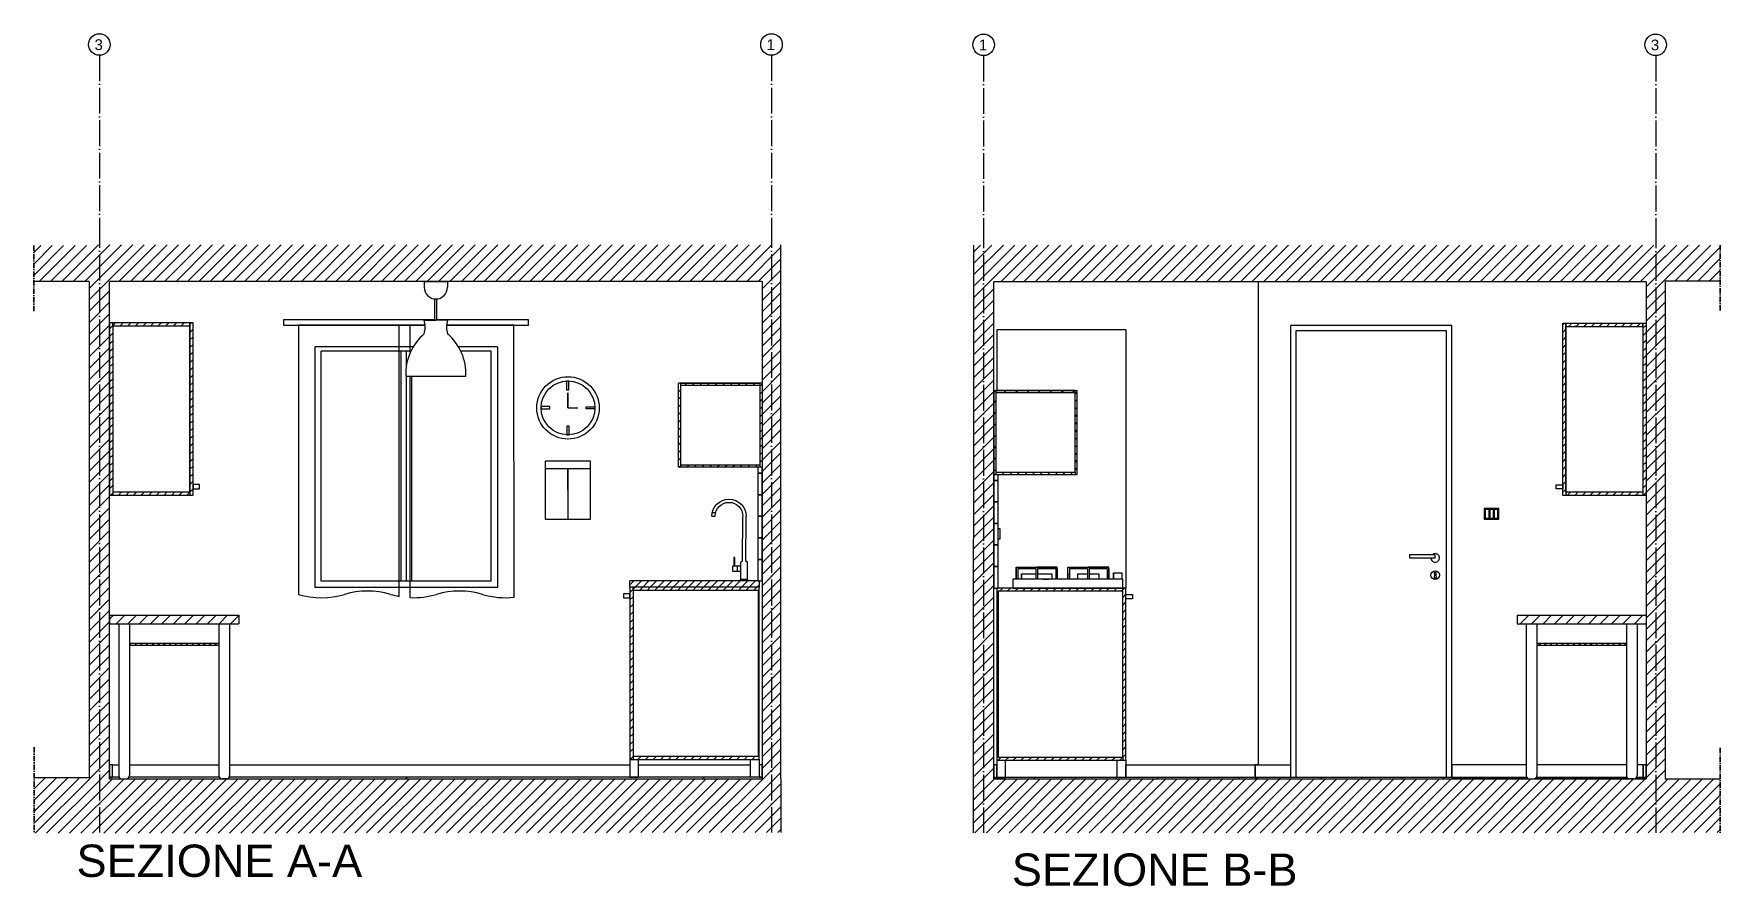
# Model space of a CAD drawing. Header units: inches. Extents: x 778 to 2370, y 492 to 2915.
# Drawn here: x 778 to 1561, y 492 to 889 of the extents above; entities that cross this region are included whole.
import ezdxf

# ---------------------------------------------------------------- set-up
doc = ezdxf.new("R2010")
doc.units = ezdxf.units.IN
doc.header["$MEASUREMENT"] = 0
doc.linetypes.add('ACAD_ISO04W100', pattern=[30, 24, -3, 0, -3])
doc.linetypes.add('CENTERX2', pattern=[4, 2.5, -0.5, 0.5, -0.5])
doc.layers.add('A-WALL-FULL', color=7, linetype='Continuous', lineweight=35)
for name, color, linetype in [('ACCESSORI', 2, 'Continuous'), ('ARREDI', 11, 'Continuous'), ('INFISSI', 4, 'Continuous'), ('PIASTRELLE', 71, 'Continuous'), ('PRESECORRENTE', 171, 'Continuous'), ('QUOTE', 3, 'Continuous'), ('STRUTTURA', 7, 'Continuous')]:
    doc.layers.add(name, color=color, linetype=linetype)
doc.styles.get("Standard").update_dxf_attribs({"font": 'Arial.ttf'})
pattern_1 = [(45, (-569.5104, -137.5276), (-2.6516504, 2.6516504), [])]
pattern_2 = [(45, (721.9785, -138.5076), (-1.767767, 1.767767), [])]
pattern_3 = [(45, (-569.5104, -137.5276), (-1.767767, 1.767767), [])]

msp = doc.modelspace()

# ---------------------------------------------------------------- texts
at = {"char_height": 15, "attachment_point": 1}
for s, width, insert in [('SEZIONE A-A', 148.2475, (797.49, 511.83)), ('SEZIONE B-B', 202.6817, (1232.1, 507.69))]:
    msp.add_mtext_dynamic_manual_height_columns(s, width=width, gutter_width=1, heights=[0], dxfattribs=dict(at, insert=insert))
at = {"layer": 'QUOTE', "char_height": 5, "attachment_point": 1}
for s, insert in [('3', (805.86, 885.96)), ('1', (1118.14, 885.97)), ('1', (1216.7, 885.82)), ('3', (1528.99, 885.83))]:
    msp.add_mtext_dynamic_manual_height_columns(s, width=6.7068, gutter_width=1, heights=[0], dxfattribs=dict(at, insert=insert))

# ---------------------------------------------------------------- blocks, each defined once
blk = doc.blocks.new('6-rob-elev')
at = {"color": 0, "linetype": 'ByBlock'}
for p, q in [((-0.64, -2.52), (-0.75, 18.33)), ((0.88, -2.52), (0.75, 18.33)), ((14.93, 20.07), (13.38, 20.07)), ((15.12, 18.33), (13.62, 18.33)), ((1.63, -11.03), (1.63, -2.99)), ((3.42, -4.71), (3.42, -7.36))]:
    blk.add_line(p, q, dxfattribs=at)
for p, q in [((-1.37, -2.99), (-0.64, -2.52)), ((-1.37, -11.03), (-1.37, -2.99)), ((0.88, -2.52), (1.63, -2.99)), ((-2.03, -11.73), (-1.37, -11.03)), ((-2.03, -11.73), (2.38, -11.73)), ((-1.37, -11.03), (1.63, -11.03)), ((2.38, -11.73), (1.63, -11.03))]:
    blk.add_line(p, q)
blk.add_lwpolyline([(1.63, -7.36), (5.46, -7.36), (5.46, -4.71), (1.63, -4.71)], dxfattribs=at)
blk.add_lwpolyline([(4.51, -0.89), (4.95, -0.89), (4.95, -4.71), (4.51, -4.71)], close=True)
for radius in [7.94, 6.44]:
    blk.add_arc((7.19, 18.33), radius, 0, 180, dxfattribs=at)

# ---------------------------------------------------------------- hatches: boundary and pattern name
h = msp.add_hatch()
h.set_pattern_fill('ANSI31', color=256, scale=30)
h.set_pattern_definition([(45, (721.9785, -138.5076), (-2.65165, 2.65165), [])])
h.paths.add_polyline_path([(812.86, 773.45), (803.36, 773.45), (803.36, 542.46), (812.86, 542.46)])
h.paths.add_polyline_path([(1124.77, 542.45), (1116.03, 542.45), (812.86, 542.45), (777.75, 542.78), (777.75, 517.08), (1124.77, 517.45)])
h.paths.add_polyline_path([(1124.77, 773.45), (1116.03, 773.45), (1116.03, 542.46), (1124.77, 542.46)])
h.paths.add_polyline_path([(1124.77, 790.45), (803.36, 790.45), (803.36, 773.45), (812.86, 773.45), (1124.77, 773.45)])
h = msp.add_hatch()
h.set_pattern_fill('ANSI31', color=256, scale=30)
h.set_pattern_definition(pattern_1)
h.paths.add_polyline_path([(1214.23, 790.38), (1214.18, 517.31), (1535.64, 517.31), (1535.64, 790.31)])
h.paths.add_polyline_path([(1405.9, 773.31), (1526.84, 773.31), (1526.84, 542.31), (1223.68, 542.32), (1223.68, 543.02), (1223.68, 543.02), (1223.68, 548.82), (1223.68, 631.02), (1223.68, 631.02), (1223.68, 641.02), (1223.68, 651.02), (1223.68, 661.02), (1223.68, 671.02), (1223.68, 681.02), (1223.68, 683.82), (1223.68, 722.82), (1223.68, 773.31)], flags=16)
h.paths.add_polyline_path([(1285.08, 751.02), (1285.08, 734.8), (1297.2, 742.09), (1297.97, 740.8), (1285.08, 733.05), (1285.08, 631.02), (1285.08, 551.02), (1285.08, 548.82), (1346.54, 548.82), (1361.54, 548.82), (1361.54, 743.02), (1436.54, 743.02), (1436.54, 548.82), (1525.44, 548.82), (1526.84, 548.82), (1526.84, 543.02), (1525.44, 543.02), (1508.68, 543.02), (1508.68, 542.32), (1489.68, 542.32), (1470.68, 542.32), (1451.68, 542.32), (1432.68, 542.32), (1413.68, 542.32), (1394.68, 542.32), (1375.68, 542.32), (1356.68, 542.32), (1337.68, 542.32), (1318.68, 542.32), (1299.68, 542.32), (1280.68, 542.32), (1261.68, 542.32), (1242.68, 542.32), (1223.68, 542.32), (1223.68, 543.02), (1225.08, 543.02), (1225.08, 551.02), (1225.08, 631.02), (1232.58, 631.02), (1232.58, 635.08), (1234.09, 635.08), (1234.09, 640.78), (1253.17, 640.78), (1253.17, 635.08), (1258.08, 635.08), (1258.08, 640.78), (1277.17, 640.78), (1277.17, 635.08), (1279.26, 635.08), (1279.26, 638.08), (1283.26, 638.08), (1283.26, 635.08), (1283.58, 635.08), (1283.58, 631.02), (1285.08, 631.02), (1285.08, 733.05), (1269.81, 723.87, -0.141414), (1269.77, 723.05), (1266.6, 720.61), (1265.44, 719.76), (1265.05, 719.36, -0.30575), (1264.71, 718.89), (1261.48, 713.24), (1261.48, 684.82), (1224.68, 684.82), (1224.68, 722.82), (1225.08, 722.82), (1225.08, 751.02)], flags=0)
h.paths.add_polyline_path([(1264.57, 720.68, -0.583322), (1264.73, 720.59, -1.714319), (1264.57, 720.68), (1263.69, 720.19)], flags=0)
h.paths.add_polyline_path([(1261.48, 722.82), (1261.48, 721.82), (1224.68, 721.82), (1224.68, 722.82)], flags=0)
h.paths.add_polyline_path([(1264.84, 719.43, -1), (1264.32, 719.43, -1)], flags=0)
h.paths.add_polyline_path([(1257.69, 708.07, -1), (1257.19, 708.07, -1)], flags=0)
h.paths.add_polyline_path([(1257.69, 703.47, -1), (1257.19, 703.47, -1)], flags=0)
h.paths.add_polyline_path([(1257.69, 698.87, -1), (1257.19, 698.87, -1)], flags=0)
h.paths.add_polyline_path([(1257.69, 694.27, -1), (1257.19, 694.27, -1)], flags=0)
h.paths.add_polyline_path([(1228.67, 717.27, -1), (1228.17, 717.27, -1)], flags=0)
h.paths.add_polyline_path([(1226.67, 717.27, -1), (1226.17, 717.27, -1)], flags=0)
h.paths.add_polyline_path([(1257.69, 689.67, -1), (1257.19, 689.67, -1)], flags=0)
h.paths.add_polyline_path([(1228.67, 712.67, -1), (1228.17, 712.67, -1)], flags=0)
h.paths.add_polyline_path([(1226.67, 712.67, -1), (1226.17, 712.67, -1)], flags=0)
h.paths.add_polyline_path([(1228.67, 708.07, -1), (1228.17, 708.07, -1)], flags=0)
h.paths.add_polyline_path([(1226.67, 708.07, -1), (1226.17, 708.07, -1)], flags=0)
h.paths.add_polyline_path([(1228.67, 703.47, -1), (1228.17, 703.47, -1)], flags=0)
h.paths.add_polyline_path([(1226.67, 703.47, -1), (1226.17, 703.47, -1)], flags=0)
h.paths.add_polyline_path([(1228.67, 698.87, -1), (1228.17, 698.87, -1)], flags=0)
h.paths.add_polyline_path([(1226.67, 698.87, -1), (1226.17, 698.87, -1)], flags=0)
h.paths.add_polyline_path([(1228.67, 694.27, -1), (1228.17, 694.27, -1)], flags=0)
h.paths.add_polyline_path([(1226.67, 694.27, -1), (1226.17, 694.27, -1)], flags=0)
h.paths.add_polyline_path([(1228.67, 689.67, -1), (1228.17, 689.67, -1)], flags=0)
h.paths.add_polyline_path([(1226.67, 688.97, -1), (1226.17, 688.97, -1)], flags=0)
h.paths.add_polyline_path([(1283.58, 629.52), (1283.58, 552.52), (1226.58, 552.52), (1226.58, 629.52)], flags=0)
h.paths.add_polyline_path([(1488.04, 754.04), (1526.84, 754.04), (1526.84, 674.04), (1488.04, 674.04)], flags=0)
h.paths.add_polyline_path([(1451.54, 668.02), (1458.42, 668.02), (1458.42, 663.02), (1451.54, 663.02)], flags=0)
h.paths.add_polyline_path([(1489.54, 752.54), (1525.34, 752.54), (1525.34, 675.54), (1489.54, 675.54)], flags=0)
h.paths.add_polyline_path([(1452.07, 667.55), (1453.84, 667.55), (1453.84, 663.53), (1452.07, 663.53)], flags=0)
h.paths.add_polyline_path([(1493.19, 745.89, -1), (1492.49, 745.89, -1)], flags=0)
h.paths.add_polyline_path([(1493.19, 740.89, -1), (1492.49, 740.89, -1)], flags=0)
h.paths.add_polyline_path([(1493.19, 735.89, -1), (1492.49, 735.89, -1)], flags=0)
h.paths.add_polyline_path([(1493.19, 730.89, -1), (1492.49, 730.89, -1)], flags=0)
h.paths.add_polyline_path([(1498.19, 749.89, -1), (1497.49, 749.89, -1)], flags=0)
h.paths.add_polyline_path([(1493.19, 725.89, -1), (1492.49, 725.89, -1)], flags=0)
h.paths.add_polyline_path([(1498.19, 745.89, -1), (1497.49, 745.89, -1)], flags=0)
h.paths.add_polyline_path([(1498.19, 740.89, -1), (1497.49, 740.89, -1)], flags=0)
h.paths.add_polyline_path([(1493.19, 720.89, -1), (1492.49, 720.89, -1)], flags=0)
h.paths.add_polyline_path([(1498.19, 735.89, -1), (1497.49, 735.89, -1)], flags=0)
h.paths.add_polyline_path([(1501.24, 749.89, -1), (1500.44, 749.89, -1)], flags=0)
h.paths.add_polyline_path([(1493.19, 715.89, -1), (1492.49, 715.89, -1)], flags=0)
h.paths.add_polyline_path([(1498.19, 730.89, -1), (1497.49, 730.89, -1)], flags=0)
h.paths.add_polyline_path([(1498.19, 725.89, -1), (1497.49, 725.89, -1)], flags=0)
h.paths.add_polyline_path([(1493.19, 710.89, -1), (1492.49, 710.89, -1)], flags=0)
h.paths.add_polyline_path([(1498.19, 720.89, -1), (1497.49, 720.89, -1)], flags=0)
h.paths.add_polyline_path([(1493.19, 705.89, -1), (1492.49, 705.89, -1)], flags=0)
h.paths.add_polyline_path([(1498.19, 715.89, -1), (1497.49, 715.89, -1)], flags=0)
h.paths.add_polyline_path([(1493.19, 700.89, -1), (1492.49, 700.89, -1)], flags=0)
h.paths.add_polyline_path([(1498.19, 710.89, -1), (1497.49, 710.89, -1)], flags=0)
h.paths.add_polyline_path([(1493.19, 695.89, -1), (1492.49, 695.89, -1)], flags=0)
h.paths.add_polyline_path([(1498.19, 705.89, -1), (1497.49, 705.89, -1)], flags=0)
h.paths.add_polyline_path([(1493.19, 690.89, -1), (1492.49, 690.89, -1)], flags=0)
h.paths.add_polyline_path([(1498.19, 700.89, -1), (1497.49, 700.89, -1)], flags=0)
h.paths.add_polyline_path([(1493.19, 685.89, -1), (1492.49, 685.89, -1)], flags=0)
h.paths.add_polyline_path([(1498.19, 695.89, -1), (1497.49, 695.89, -1)], flags=0)
h.paths.add_polyline_path([(1498.19, 690.89, -1), (1497.49, 690.89, -1)], flags=0)
h.paths.add_polyline_path([(1518.19, 749.89, -1), (1517.49, 749.89, -1)], flags=0)
h.paths.add_polyline_path([(1498.19, 685.89, -1), (1497.49, 685.89, -1)], flags=0)
h.paths.add_polyline_path([(1518.19, 745.89, -1), (1517.49, 745.89, -1)], flags=0)
h.paths.add_polyline_path([(1518.19, 740.89, -1), (1517.49, 740.89, -1)], flags=0)
h.paths.add_polyline_path([(1518.19, 735.89, -1), (1517.49, 735.89, -1)], flags=0)
h.paths.add_polyline_path([(1498.19, 680.89, -1), (1497.49, 680.89, -1)], flags=0)
h.paths.add_polyline_path([(1521.24, 749.89, -1), (1520.44, 749.89, -1)], flags=0)
h.paths.add_polyline_path([(1518.19, 730.89, -1), (1517.49, 730.89, -1)], flags=0)
h.paths.add_polyline_path([(1518.19, 725.89, -1), (1517.49, 725.89, -1)], flags=0)
h.paths.add_polyline_path([(1518.19, 720.89, -1), (1517.49, 720.89, -1)], flags=0)
h.paths.add_polyline_path([(1518.19, 715.89, -1), (1517.49, 715.89, -1)], flags=0)
h.paths.add_polyline_path([(1518.19, 710.89, -1), (1517.49, 710.89, -1)], flags=0)
h.paths.add_polyline_path([(1518.19, 705.89, -1), (1517.49, 705.89, -1)], flags=0)
h.paths.add_polyline_path([(1518.19, 700.89, -1), (1517.49, 700.89, -1)], flags=0)
h.paths.add_polyline_path([(1518.19, 695.89, -1), (1517.49, 695.89, -1)], flags=0)
h.paths.add_polyline_path([(1518.19, 690.89, -1), (1517.49, 690.89, -1)], flags=0)
h.paths.add_polyline_path([(1518.19, 685.89, -1), (1517.49, 685.89, -1)], flags=0)
h.paths.add_polyline_path([(1518.19, 680.89, -1), (1517.49, 680.89, -1)], flags=0)
at = {"layer": 'ARREDI'}
h = msp.add_hatch(dxfattribs=at)
h.set_pattern_fill('ANSI31', color=0, scale=30)
h.set_pattern_definition([(45, (-1327.399, 124.354), (-2.6516504, 2.6516504), [])])
h.paths.add_polyline_path([(777.91, 773.57), (803.36, 773.57), (803.36, 790.15), (777.75, 790.15), (777.75, 779.34), (777.91, 779.34)])
h = msp.add_hatch(dxfattribs=at)
h.set_pattern_fill('ANSI31', color=0, scale=30)
h.set_pattern_definition([(45, (-569.6648, 116.853), (-2.6516504, 2.6516504), [])])
h.paths.add_polyline_path([(1561.1, 790.35), (1535.49, 790.35), (1535.49, 771.84), (1535.64, 771.84), (1535.64, 773.77), (1561.1, 773.77)])
h = msp.add_hatch(dxfattribs=at)
h.set_pattern_fill('ANSI31', color=256, scale=20)
h.set_pattern_definition(pattern_2)
h.paths.add_polyline_path([(851.66, 754.18), (850.16, 754.18), (850.16, 674.18), (851.66, 674.18)])
h.paths.add_polyline_path([(850.16, 754.18), (812.86, 754.18), (812.86, 674.18), (850.16, 674.18), (850.16, 675.68), (814.36, 675.68), (814.36, 752.68), (850.16, 752.68)])
h = msp.add_hatch(dxfattribs=at)
h.set_pattern_fill('ANSI31', color=256, scale=20)
h.set_pattern_definition(pattern_3)
h.paths.add_polyline_path([(1489.54, 754.04), (1488.04, 754.04), (1488.04, 674.04), (1489.54, 674.04)])
h.paths.add_polyline_path([(1525.34, 754.04), (1489.54, 754.04), (1489.54, 752.54), (1525.34, 752.54)], flags=17)
h.paths.add_polyline_path([(1526.84, 754.04), (1525.34, 754.04), (1525.34, 675.54), (1489.54, 675.54), (1489.54, 674.04), (1526.84, 674.04)])
h = msp.add_hatch(dxfattribs=at)
h.set_pattern_fill('ANSI31', color=256, scale=20)
h.set_pattern_definition(pattern_2)
h.paths.add_polyline_path([(1115.03, 726.14), (1078.23, 726.14), (1078.23, 725.14), (1115.03, 725.14)])
h.paths.add_polyline_path([(1078.23, 726.14), (1077.23, 726.14), (1077.23, 687.14), (1078.23, 687.14), (1078.23, 688.14)])
h.paths.add_polyline_path([(1116.03, 726.14), (1115.03, 726.14), (1115.03, 725.14), (1115.03, 688.14), (1115.03, 687.14), (1116.03, 687.14)])
h.paths.add_polyline_path([(1115.03, 688.14), (1078.23, 688.14), (1078.23, 687.14), (1115.03, 687.14)])
h = msp.add_hatch(dxfattribs=at)
h.set_pattern_fill('ANSI31', color=256, scale=30)
h.set_pattern_definition(pattern_1)
h.paths.add_polyline_path([(1261.48, 722.82), (1224.68, 722.82), (1224.68, 721.82), (1261.48, 721.82)])
h.paths.add_polyline_path([(1224.68, 722.12), (1223.68, 722.12), (1223.68, 683.82), (1224.68, 683.82), (1224.68, 684.82)])
h = msp.add_hatch(dxfattribs=at)
h.set_pattern_fill('ANSI31', color=256, scale=20)
h.set_pattern_definition(pattern_3)
h.paths.add_polyline_path([(1262.48, 722.82), (1261.48, 722.82), (1261.48, 721.82), (1261.48, 684.82), (1261.48, 683.82), (1262.48, 683.82)])
h = msp.add_hatch(dxfattribs=at)
h.set_pattern_fill('ANSI31', color=256, scale=20)
h.set_pattern_definition(pattern_3)
h.paths.add_polyline_path([(1261.48, 684.82), (1224.68, 684.82), (1224.68, 683.82), (1261.48, 683.82)])
h = msp.add_hatch(dxfattribs=at)
h.set_pattern_fill('ANSI31', color=256, scale=20)
h.set_pattern_definition(pattern_2)
h.paths.add_polyline_path([(1114.63, 634.34), (1114.03, 634.34), (1054.63, 634.34), (1054.63, 631.4), (1114.63, 631.4)])
h = msp.add_hatch(dxfattribs=at)
h.set_pattern_fill('ANSI31', color=256, scale=20)
h.set_pattern_definition(pattern_2)
h.paths.add_polyline_path([(1114.63, 631.4), (1056.13, 631.4), (1056.13, 629.9), (1114.32, 629.9), (1114.32, 552.9), (1056.13, 552.9), (1056.13, 629.9), (1056.13, 631.4), (1054.63, 631.4), (1054.63, 551.4), (1114.63, 551.4)])
h = msp.add_hatch(dxfattribs=at)
h.set_pattern_fill('ANSI31', color=256, scale=20)
h.set_pattern_definition(pattern_3)
h.paths.add_polyline_path([(1283.58, 631.02), (1232.58, 631.02), (1225.68, 631.02), (1225.68, 631.02), (1225.08, 631.02), (1225.08, 577.52), (1225.72, 577.52), (1225.72, 629.52), (1283.58, 629.52)], flags=17)
h.paths.add_polyline_path([(1285.08, 631.02), (1283.58, 631.02), (1283.58, 629.52), (1283.58, 552.52), (1225.72, 552.52), (1225.72, 577.52), (1225.08, 577.52), (1225.08, 551.02), (1285.08, 551.02)])
h = msp.add_hatch(dxfattribs=at)
h.set_pattern_fill('ANSI31', color=256, scale=30)
h.paths.add_polyline_path([(1526.84, 618.46), (1466.84, 618.46), (1466.84, 614.46), (1526.84, 614.46)])
h.paths.add_polyline_path([(872.86, 618.46), (812.86, 618.46), (812.86, 614.46), (872.86, 614.46)])
h = msp.add_hatch(dxfattribs=at)
h.set_pattern_fill('ANSI31', color=256, scale=15)
h.paths.add_polyline_path([(863.64, 605.46), (822.08, 605.46), (822.08, 604.46), (863.64, 604.46)])
h = msp.add_hatch(dxfattribs=at)
h.set_pattern_fill('ANSI31', color=256, scale=15)
h.paths.add_polyline_path([(1517.63, 605.46), (1476.06, 605.46), (1476.06, 604.46), (1517.63, 604.46)])
h = msp.add_hatch(dxfattribs=at)
h.set_pattern_fill('ANSI31', color=0, scale=30)
h.set_pattern_definition(pattern_1)
h.paths.add_polyline_path([(1561.25, 542.46), (1535.64, 542.46), (1535.64, 517.46), (1561.25, 517.46)])

# ---------------------------------------------------------------- linework, layer by layer
for p, q in [((1214.23, 790.38), (1214.18, 517.31)), ((803.36, 773.45), (803.36, 542.78)), ((812.86, 542.45), (812.86, 773.45)), ((1116.03, 773.45), (1116.03, 542.46)), ((1223.68, 542.32), (1223.68, 773.31)), ((1346.54, 773.31), (1346.54, 548.82)), ((1526.84, 773.31), (1526.84, 542.32)), ((1535.64, 773.77), (1535.64, 542.46)), ((1124.77, 542.45), (1124.77, 517.45))]:
    msp.add_line(p, q)
at = {"layer": 'A-WALL-FULL', "linetype": 'CENTERX2'}
for p, q in [((777.61, 790.15), (777.61, 759.2)), ((1561.25, 790.39), (1561.25, 759.43)), ((777.75, 557.08), (777.75, 517.08)), ((1561.25, 556.76), (1561.25, 516.76))]:
    msp.add_line(p, q, dxfattribs=at)
at = {"layer": 'ACCESSORI'}
for p, q in [((947.39, 627.14), (947.39, 753.08)), ((952.58, 740.5), (952.58, 753.08)), ((952.58, 626.57), (952.58, 729.47)), ((1025.85, 714.72), (1025.85, 721.72)), ((1025.85, 721.72), (1025.85, 714.72)), ((1025.85, 714.72), (1030.35, 714.72)), ((1015.31, 686.57), (1036.31, 686.57)), ((1025.81, 676.54), (1025.81, 686.57)), ((1025.81, 686.57), (1025.81, 663.04))]:
    msp.add_line(p, q, dxfattribs=at)
for points in [[(959.06, 773.45), (969.83, 773.45)], [(959.06, 773.45), (959.06, 770.73)], [(969.83, 773.45), (969.83, 770.73)], [(963.94, 755.47), (963.94, 765.36)], [(964.94, 755.47), (964.94, 765.36)], [(963.94, 755.6), (893.65, 755.6), (893.65, 753.08), (959.44, 753.08)], [(959.44, 753.08), (900.65, 753.08), (900.65, 628.08)], [(959.06, 755.47), (964.44, 755.47)], [(969.83, 755.47), (964.44, 755.47)], [(969.45, 753.08), (1007.52, 753.08), (1007.52, 755.6), (964.94, 755.6)], [(1000.79, 626.75), (1000.65, 753.08), (969.45, 753.08)], [(950.44, 729.47), (978.44, 729.47)]]:
    msp.add_lwpolyline(points, dxfattribs=at)
for points in [[(1025.21, 723.08), (1026.21, 723.08), (1026.21, 727.08), (1025.21, 727.08)], [(1013.35, 715.29), (1013.35, 714.29), (1017.35, 714.29), (1017.35, 715.29)], [(1038.35, 715.22), (1038.35, 714.22), (1034.35, 714.22), (1034.35, 715.22)], [(1025.35, 702.22), (1026.35, 702.22), (1026.35, 706.22), (1025.35, 706.22)], [(1015.31, 663.04), (1036.31, 663.04), (1036.31, 690.04), (1015.31, 690.04)]]:
    msp.add_lwpolyline(points, close=True, dxfattribs=at)
for radius in [14.5, 12.5]:
    msp.add_circle((1025.85, 714.72), radius, dxfattribs=at)
for centre, radius, start, end in [((964.44, 770.73), 5.39, 180, 0), ((946.9, 752.31), 12.56, 345.44528, 14.55472), ((981.99, 752.31), 12.56, 165.44528, 194.55472), ((975.06, 730.43), 24.63, 130.50678, 182.23924), ((953.83, 730.43), 24.63, 357.76076, 49.49322), ((911.34, 664.49), 37.95, 253.6423, 286.3577), ((932.72, 591.66), 37.95, 73.6423, 106.3577), ((954.09, 664.49), 37.95, 253.6423, 259.83287), ((954.09, 664.49), 37.95, 267.71604, 286.3577), ((975.47, 591.66), 37.95, 73.6423, 106.3577), ((996.84, 664.49), 37.95, 253.6423, 275.97543)]:
    msp.add_arc(centre, radius, start, end, dxfattribs=at)
at = {"layer": 'ARREDI'}
for p, q in [((814.36, 752.68), (814.36, 754.18)), ((850.16, 752.68), (850.16, 754.18)), ((850.16, 754.18), (850.16, 674.18)), ((1489.54, 752.54), (1489.54, 754.04)), ((1489.54, 754.04), (1489.54, 674.04)), ((1494.34, 752.54), (1493.34, 752.54)), ((1525.34, 752.54), (1525.34, 754.04)), ((1525.34, 754.04), (1525.34, 675.54)), ((1285.08, 751.02), (1225.08, 751.02)), ((1225.08, 751.02), (1225.08, 722.82)), ((1285.08, 751.02), (1285.08, 631.02)), ((1116.03, 726.14), (1077.23, 726.14)), ((1223.68, 722.82), (1262.48, 722.82)), ((1224.68, 722.12), (1223.68, 722.12)), ((1078.23, 688.14), (1078.23, 687.14)), ((1115.03, 688.14), (1115.03, 687.14)), ((1224.68, 684.82), (1224.68, 683.82)), ((1261.48, 684.82), (1261.48, 683.82)), ((814.36, 675.68), (814.36, 674.18)), ((854.66, 677.18), (854.66, 679.18)), ((1485.04, 677.04), (1485.04, 679.04)), ((1525.34, 675.54), (1525.34, 674.04)), ((1234.09, 635.08), (1234.09, 640.78)), ((1234.09, 640.78), (1253.17, 640.78)), ((1234.09, 640.78), (1234.09, 640.05)), ((1234.09, 640.05), (1234.09, 635.08)), ((1234.81, 640.05), (1243.27, 640.05)), ((1234.81, 640.05), (1234.81, 635.08)), ((1236.63, 637.58), (1236.63, 635.08)), ((1236.63, 635.08), (1236.63, 637.58)), ((1236.63, 637.58), (1243.27, 637.58)), ((1243.27, 640.78), (1243.99, 640.78)), ((1243.27, 640.05), (1243.27, 635.08)), ((1253.17, 640.78), (1243.63, 640.78)), ((1243.99, 640.05), (1252.45, 640.05)), ((1243.99, 640.05), (1243.99, 635.08)), ((1243.99, 637.58), (1250.63, 637.58)), ((1246.57, 635.08), (1249.12, 635.08)), ((1250.63, 637.58), (1250.63, 635.08)), ((1252.45, 640.05), (1252.45, 635.08)), ((1253.17, 635.08), (1253.17, 640.78)), ((1253.17, 640.05), (1253.17, 635.08)), ((1258.08, 635.08), (1258.08, 640.78)), ((1258.08, 640.78), (1277.17, 640.78)), ((1258.08, 638.08), (1258.08, 635.08)), ((1258.81, 640.05), (1267.26, 640.05)), ((1258.81, 640.05), (1258.81, 635.08)), ((1262.56, 637.58), (1262.56, 635.08)), ((1262.56, 637.58), (1267.26, 637.58)), ((1267.26, 640.78), (1267.99, 640.78)), ((1267.26, 640.05), (1267.26, 635.08)), ((1277.17, 640.78), (1267.62, 640.78)), ((1277.17, 640.78), (1267.62, 640.78)), ((1267.99, 640.05), (1276.44, 640.05)), ((1267.99, 640.05), (1267.99, 635.08)), ((1267.99, 637.58), (1269.56, 637.58)), ((1269.56, 637.58), (1272.56, 637.58)), ((1272.56, 637.58), (1272.56, 635.08)), ((1276.44, 640.05), (1276.44, 635.08)), ((1277.17, 635.08), (1277.17, 640.78)), ((1277.17, 640.05), (1277.17, 635.08)), ((1279.26, 638.08), (1279.26, 635.08)), ((1279.26, 635.08), (1279.26, 638.08)), ((1279.26, 638.08), (1283.26, 638.08)), ((1283.26, 638.08), (1283.26, 635.08)), ((1051.63, 628.4), (1051.63, 626.4)), ((1114.63, 634.34), (1054.63, 634.34)), ((1054.63, 631.4), (1054.63, 634.34)), ((1056.13, 629.9), (1056.13, 631.4)), ((1114.63, 634.34), (1114.63, 631.4)), ((1283.58, 629.52), (1283.58, 631.02)), ((1288.08, 628.02), (1288.08, 626.02)), ((812.86, 618.46), (872.86, 618.46)), ((812.86, 618.46), (812.86, 614.46)), ((812.86, 614.46), (872.86, 614.46)), ((817.08, 614.46), (817.08, 543.95)), ((822.08, 614.46), (822.08, 543.95)), ((863.64, 614.46), (863.64, 543.95)), ((868.64, 614.46), (868.64, 543.95)), ((872.86, 618.46), (872.86, 614.46)), ((1466.84, 618.46), (1526.84, 618.46)), ((1466.84, 618.46), (1466.84, 614.46)), ((1466.84, 614.46), (1526.84, 614.46)), ((1471.06, 614.46), (1471.06, 543.95)), ((1476.06, 614.46), (1476.06, 543.95)), ((1517.63, 614.46), (1517.63, 543.95)), ((1522.63, 614.46), (1522.63, 543.95)), ((1526.84, 618.46), (1526.84, 614.46)), ((822.08, 605.46), (863.64, 605.46)), ((822.08, 604.46), (863.64, 604.46)), ((1476.06, 605.46), (1517.63, 605.46)), ((1476.06, 604.46), (1517.63, 604.46)), ((1225.72, 577.52), (1225.08, 577.52)), ((1054.63, 551.4), (1054.63, 543.16)), ((1056.13, 552.9), (1056.13, 551.4)), ((1058.63, 543.16), (1058.63, 551.4)), ((1058.63, 551.4), (1110.63, 551.4)), ((1110.63, 543.16), (1110.63, 551.4)), ((1114.63, 551.4), (1114.63, 543.4)), ((1225.08, 551.02), (1225.08, 543.02)), ((1229.08, 543.02), (1229.08, 551.02)), ((1229.08, 551.02), (1281.08, 551.02)), ((1281.08, 543.02), (1281.08, 551.02)), ((1283.58, 552.52), (1283.58, 551.02)), ((1285.08, 551.02), (1285.08, 543.02)), ((818.57, 542.46), (820.59, 542.46)), ((867.15, 542.46), (865.14, 542.46)), ((1054.63, 543.16), (1058.63, 543.16)), ((1114.63, 543.16), (1110.63, 543.16)), ((1225.08, 543.02), (1229.08, 543.02)), ((1472.55, 542.46), (1474.57, 542.46)), ((1521.13, 542.46), (1519.12, 542.46))]:
    msp.add_line(p, q, dxfattribs=at)
for points in [[(812.86, 674.18), (851.66, 674.18), (851.66, 754.18), (812.86, 754.18)], [(814.36, 675.68), (850.16, 675.68), (850.16, 752.68), (814.36, 752.68)], [(1526.84, 674.04), (1488.04, 674.04), (1488.04, 754.04), (1526.84, 754.04)], [(1525.34, 675.54), (1489.54, 675.54), (1489.54, 752.54), (1525.34, 752.54)], [(1115.03, 725.14), (1078.23, 725.14), (1078.23, 726.14), (1115.03, 726.14)], [(1224.68, 721.82), (1261.48, 721.82), (1261.48, 722.82), (1224.68, 722.82)], [(854.66, 679.18), (851.66, 679.18), (851.66, 677.18), (854.66, 677.18)], [(1485.04, 679.04), (1488.04, 679.04), (1488.04, 677.04), (1485.04, 677.04)], [(1283.58, 631.02), (1283.58, 635.08), (1232.58, 635.08), (1232.58, 631.02)], [(1051.63, 626.4), (1054.63, 626.4), (1054.63, 628.4), (1051.63, 628.4)], [(1054.63, 631.4), (1054.63, 551.4), (1114.63, 551.4), (1114.63, 631.4)], [(1056.13, 629.9), (1056.13, 552.9), (1114.32, 552.9), (1114.32, 629.9)], [(1225.08, 631.02), (1225.08, 551.02), (1285.08, 551.02), (1285.08, 631.02)], [(1225.72, 629.52), (1225.72, 552.52), (1283.58, 552.52), (1283.58, 629.52)], [(1288.08, 626.02), (1285.08, 626.02), (1285.08, 628.02), (1288.08, 628.02)]]:
    msp.add_lwpolyline(points, close=True, dxfattribs=at)
for points in [[(1116.03, 726.14), (1116.03, 687.14), (1077.23, 687.14), (1077.23, 726.14)], [(1115.03, 726.14), (1115.03, 688.14), (1078.23, 688.14), (1078.23, 726.14)], [(1223.68, 722.82), (1223.68, 683.82), (1262.48, 683.82), (1262.48, 722.82)], [(1224.68, 722.82), (1224.68, 684.82), (1261.48, 684.82), (1261.48, 722.82)], [(851.66, 677.18), (851.66, 679.18)]]:
    msp.add_lwpolyline(points, dxfattribs=at)
for centre, start, end in [((818.57, 543.95), 180, 270), ((820.59, 543.95), 270, 0), ((865.14, 543.95), 180, 270), ((867.15, 543.95), 270, 0), ((1472.55, 543.95), 180, 270), ((1474.57, 543.95), 270, 0), ((1519.12, 543.95), 180, 270), ((1521.13, 543.95), 270, 0)]:
    msp.add_arc(centre, 1.49, start, end, dxfattribs=at)
at = {"layer": 'INFISSI'}
for p, q in [((1436.54, 753.02), (1361.54, 753.02)), ((1361.54, 753.02), (1361.54, 543.02)), ((1436.54, 543.02), (1436.54, 753.02)), ((1434.04, 750.52), (1364.04, 750.52)), ((1364.04, 750.52), (1364.04, 543.02)), ((1434.04, 543.02), (1434.04, 750.52)), ((953.92, 743.08), (908.15, 743.08)), ((908.15, 743.08), (908.15, 631.21)), ((952.84, 741.07), (911.15, 741.07)), ((911.15, 634.22), (911.15, 741.07)), ((948.15, 741.07), (948.15, 634.22)), ((950.65, 741.07), (950.65, 733.76)), ((993.15, 743.07), (974.97, 743.07)), ((990.15, 741.07), (976.05, 741.07)), ((990.15, 634.21), (990.15, 741.07)), ((993.15, 743.07), (993.15, 631.21)), ((950.65, 729.47), (950.65, 634.22)), ((953.15, 729.47), (953.15, 634.22)), ((1428.5, 637.51), (1428.31, 635.57)), ((1428.31, 635.57), (1428.79, 635.57)), ((1429.27, 635.57), (1428.79, 635.57)), ((1429.08, 637.51), (1429.27, 635.57)), ((993.15, 631.21), (908.15, 631.21)), ((990.15, 634.21), (911.15, 634.22))]:
    msp.add_line(p, q, dxfattribs=at)
msp.add_lwpolyline([(1416.81, 646.52), (1416.81, 645.02), (1428.81, 645.02), (1428.81, 646.52)], close=True, dxfattribs=at)
msp.add_circle((1428.81, 637.05), 2, dxfattribs=at)
for centre, radius, start, end in [((1428.81, 645.02), 2, 180, 131.40962), ((1428.79, 637.91), 0.5, 306.03965, 233.96035)]:
    msp.add_arc(centre, radius, start, end, dxfattribs=at)
at = {"layer": 'PIASTRELLE'}
for points in [[(1114.03, 687.14), (1114.03, 684.34), (1116.03, 684.34), (1116.03, 687.14)], [(1223.68, 683.82), (1223.68, 681.02), (1225.68, 681.02), (1225.68, 683.82)], [(817.31, 543.16), (814.26, 543.16), (814.26, 548.96), (817.08, 548.96)], [(822.08, 548.96), (863.64, 548.96)], [(1114.63, 548.96), (1114.63, 543.16), (868.42, 543.16)], [(868.64, 548.96), (1054.63, 548.96)], [(1058.63, 548.96), (1110.63, 548.96)], [(1346.54, 543.02), (1285.08, 543.02), (1285.08, 548.82), (1346.54, 548.82)], [(1346.54, 548.82), (1345.14, 548.82), (1345.14, 543.02), (1346.54, 543.02)], [(1471.06, 548.82), (1436.54, 548.82), (1436.54, 543.02), (1471.39, 543.02)], [(1517.63, 548.82), (1476.06, 548.82)], [(1522.3, 543.02), (1525.44, 543.02), (1525.44, 548.82), (1522.63, 548.82)], [(817.31, 543.16), (812.86, 543.16), (812.86, 542.46), (950.86, 542.46), (950.86, 543.16), (868.42, 543.16)], [(863.87, 543.16), (821.85, 543.16)], [(863.87, 543.16), (821.85, 543.16)], [(1116.03, 543.16), (1088.86, 543.16), (1088.86, 542.46), (1116.03, 542.46)], [(1471.39, 543.02), (1470.68, 543.02), (1470.68, 542.32), (1489.68, 542.32), (1489.68, 543.02), (1475.73, 543.02)], [(1475.73, 543.02), (1517.95, 543.02)], [(1517.95, 543.02), (1508.68, 543.02), (1508.68, 542.32), (1526.84, 542.32)], [(1526.84, 543.02), (1522.3, 543.02)]]:
    msp.add_lwpolyline(points, dxfattribs=at)
for points in [[(1114.03, 674.34), (1116.03, 674.34), (1116.03, 684.34), (1114.03, 684.34)], [(1114.03, 664.34), (1116.03, 664.34), (1116.03, 674.34), (1114.03, 674.34)], [(1223.68, 671.02), (1225.68, 671.02), (1225.68, 681.02), (1223.68, 681.02)], [(1223.68, 661.02), (1225.68, 661.02), (1225.68, 671.02), (1223.68, 671.02)], [(1114.03, 654.34), (1116.03, 654.34), (1116.03, 664.34), (1114.03, 664.34)], [(1223.68, 651.02), (1225.68, 651.02), (1225.68, 661.02), (1223.68, 661.02)], [(1114.03, 644.34), (1116.03, 644.34), (1116.03, 654.34), (1114.03, 654.34)], [(1223.68, 641.02), (1225.68, 641.02), (1225.68, 651.02), (1223.68, 651.02)], [(1114.03, 634.34), (1116.03, 634.34), (1116.03, 644.34), (1114.03, 644.34)], [(1223.68, 631.02), (1225.68, 631.02), (1225.68, 641.02), (1223.68, 641.02)], [(814.26, 543.16), (814.26, 548.96), (812.86, 548.96), (812.86, 543.16)], [(1116.03, 543.16), (1116.03, 548.96), (1114.63, 548.96), (1114.63, 543.16)], [(1223.68, 548.82), (1223.68, 543.02), (1225.08, 543.02), (1225.08, 548.82)], [(1345.14, 548.82), (1361.54, 548.82), (1361.54, 543.02), (1345.14, 543.02)], [(1525.44, 548.82), (1525.44, 543.02), (1526.84, 543.02), (1526.84, 548.82)], [(950.86, 542.46), (1088.86, 542.46), (1088.86, 543.16), (950.86, 543.16)], [(1223.68, 542.32), (1242.68, 542.32), (1242.68, 543.02), (1223.68, 543.02)], [(1242.68, 542.32), (1261.68, 542.32), (1261.68, 543.02), (1242.68, 543.02)], [(1261.68, 542.32), (1280.68, 542.32), (1280.68, 543.02), (1261.68, 543.02)], [(1280.68, 542.32), (1299.68, 542.32), (1299.68, 543.02), (1280.68, 543.02)], [(1299.68, 542.32), (1318.68, 542.32), (1318.68, 543.02), (1299.68, 543.02)], [(1318.68, 542.32), (1337.68, 542.32), (1337.68, 543.02), (1318.68, 543.02)], [(1337.68, 542.32), (1356.68, 542.32), (1356.68, 543.02), (1337.68, 543.02)], [(1356.68, 542.32), (1375.68, 542.32), (1375.68, 543.02), (1356.68, 543.02)], [(1375.68, 542.32), (1394.68, 542.32), (1394.68, 543.02), (1375.68, 543.02)], [(1394.68, 542.32), (1413.68, 542.32), (1413.68, 543.02), (1394.68, 543.02)], [(1413.68, 542.32), (1432.68, 542.32), (1432.68, 543.02), (1413.68, 543.02)], [(1432.68, 542.32), (1451.68, 542.32), (1451.68, 543.02), (1432.68, 543.02)], [(1451.68, 542.32), (1470.68, 542.32), (1470.68, 543.02), (1451.68, 543.02)], [(1489.68, 542.32), (1508.68, 542.32), (1508.68, 543.02), (1489.68, 543.02)]]:
    msp.add_lwpolyline(points, close=True, dxfattribs=at)
at = {"layer": 'PRESECORRENTE'}
for p, q in [((1225.68, 653.75), (1225.68, 658.75)), ((1225.68, 658.75), (1226.48, 658.75)), ((1226.48, 658.75), (1226.48, 653.75)), ((1226.48, 653.75), (1225.68, 653.75))]:
    msp.add_line(p, q, dxfattribs=at)
for points in [[(1451.54, 668.02), (1451.54, 663.02), (1458.42, 663.02), (1458.42, 668.02)], [(1452.07, 667.55), (1452.07, 663.53), (1453.84, 663.53), (1453.84, 667.55)], [(1454.11, 667.55), (1454.11, 663.53), (1455.88, 663.53), (1455.88, 667.55)], [(1456.15, 667.55), (1456.15, 663.53), (1457.93, 663.53), (1457.93, 667.55)]]:
    msp.add_lwpolyline(points, close=True, dxfattribs=at)
at = {"layer": 'QUOTE', "linetype": 'ACAD_ISO04W100', "ltscale": 0.5}
for p, q in [((808.11, 878.54), (808.11, 801.04)), ((1120.4, 878.54), (1120.4, 801.04)), ((1218.96, 878.4), (1218.96, 800.9)), ((1531.24, 878.4), (1531.24, 800.9)), ((808.11, 801.04), (808.11, 517.45)), ((1120.4, 801.04), (1120.4, 517.45)), ((1218.96, 800.9), (1218.96, 517.31)), ((1531.24, 800.9), (1531.24, 517.31))]:
    msp.add_line(p, q, dxfattribs=at)
at = {"layer": 'QUOTE'}
for centre in [(808.11, 883.54), (1120.4, 883.54), (1218.96, 883.4), (1531.24, 883.4)]:
    msp.add_circle(centre, 5, dxfattribs=at)
at = {"layer": 'STRUTTURA'}
for p, q in [((1405.9, 773.31), (1223.68, 773.31)), ((803.36, 542.78), (777.75, 542.78)), ((1535.64, 542.46), (1561.25, 542.46))]:
    msp.add_line(p, q, dxfattribs=at)
for points in [[(1124.77, 542.46), (1124.77, 790.45)], [(803.36, 773.45), (777.61, 773.45)], [(1116.03, 773.45), (812.86, 773.45)], [(1526.84, 773.31), (1405.9, 773.31)], [(1535.64, 773.77), (1561.25, 773.77)], [(812.86, 542.45), (1116.03, 542.46)], [(1223.68, 542.32), (1526.84, 542.31)]]:
    msp.add_lwpolyline(points, dxfattribs=at)

# ---------------------------------------------------------------- block references
at = {"layer": 'ARREDI', "xscale": -1}
msp.add_blockref('6-rob-elev', (1107.86, 646.07), dxfattribs=at)

msp.set_redraw_order([(e.dxf.handle, doc.entitydb.next_handle()) for e in msp.query("TEXT MTEXT ATTDEF DIMENSION ARC_DIMENSION")])  # texts and dimensions are drawn at this point

doc.saveas('drawing.dxf')
